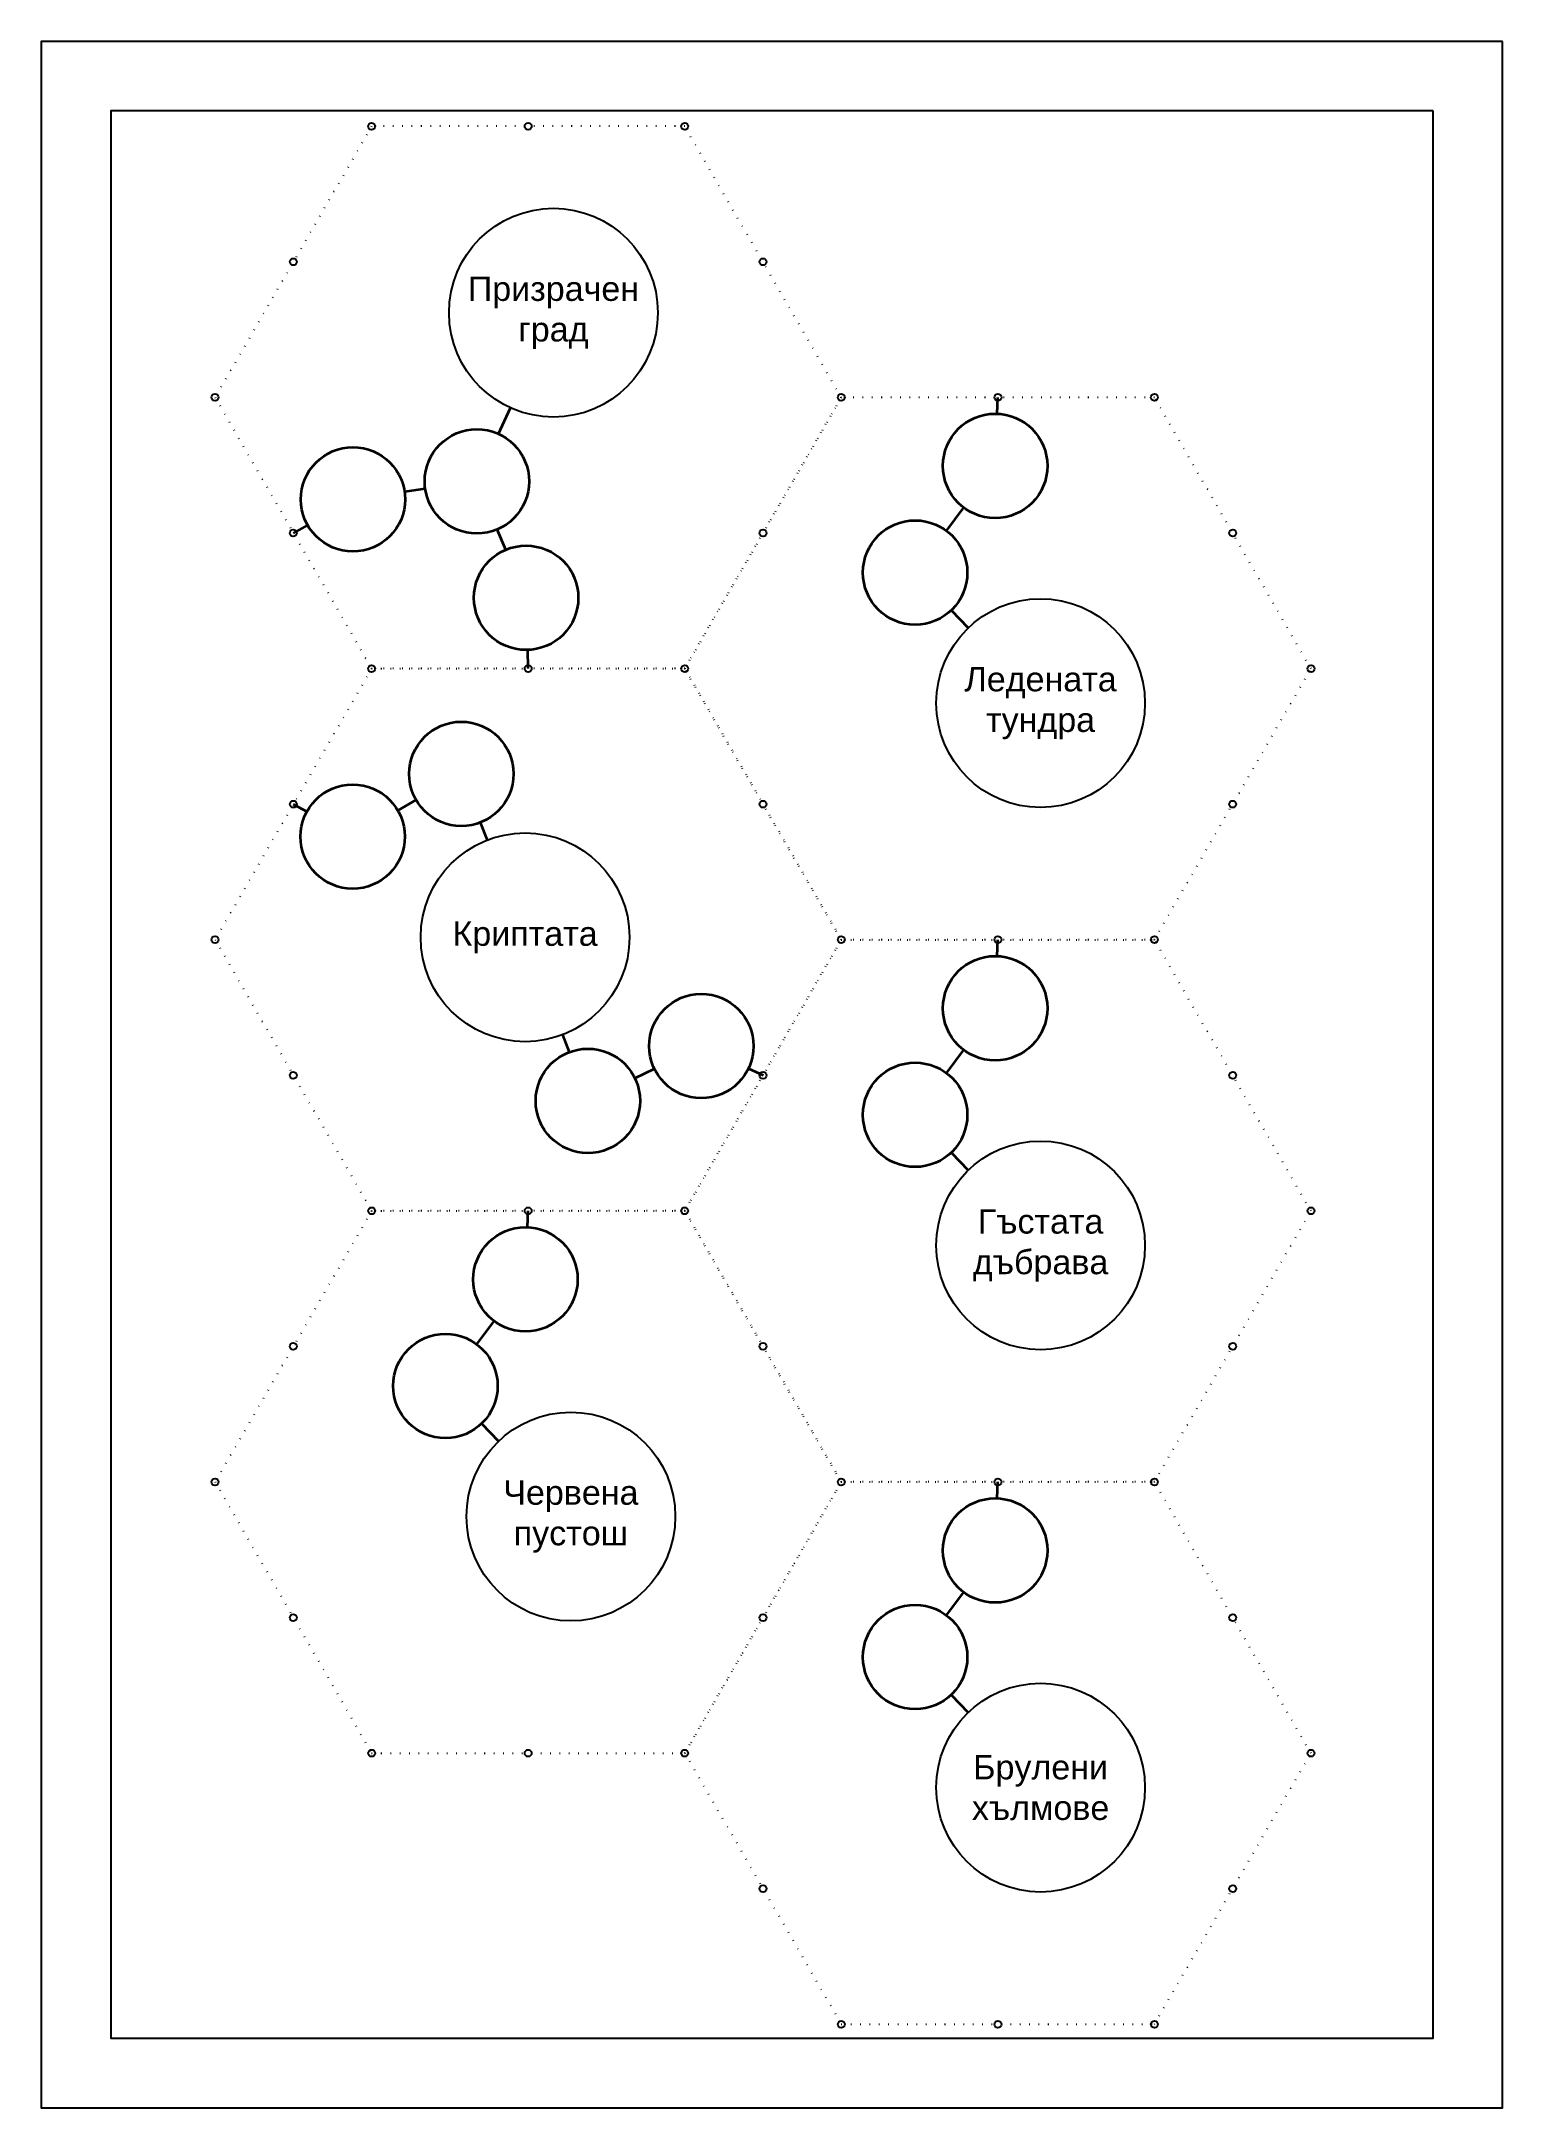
# Model space of a CAD drawing. Header units: feet. Extents: x 2991 to 5869, y -107 to 824.
# Drawn here: x 4819 to 5029, y 190.3 to 487.3 of the extents above; entities that cross this region are included whole.
import ezdxf

# ---------------------------------------------------------------- set-up
doc = ezdxf.new("R2010")
doc.units = ezdxf.units.FT
doc.header["$MEASUREMENT"] = 0
doc.linetypes.add('DOT', pattern=[0.25, 0, -0.25])
doc.layers.add('circle', color=7, linetype='Continuous', lineweight=35)
doc.layers.add('line', color=1, linetype='Continuous', lineweight=35)
for name, color, linetype in [('hex', 7, 'DOT'), ('hex_circle', 7, 'Continuous'), ('quest_circle', 6, 'Continuous')]:
    doc.layers.add(name, color=color, linetype=linetype)
doc.layers.add('not print', color=3, linetype='Continuous', plot=False)
doc.styles.get("Standard").update_dxf_attribs({"font": 'arial.ttf', "height": 3})

msp = doc.modelspace()

# ---------------------------------------------------------------- texts
at = {"layer": 'quest_circle', "char_height": 3.5, "width": 18.4341, "attachment_point": 5}
for s, insert in [('Призрачен град', (4892.57, 448.29)), ('Ледената тундра', (4962.58, 392.17)), ('Криптата', (4888.5, 358.51)), ('Гъстата дъбрава', (4962.58, 314.23)), ('Червена пустош', (4895.08, 275.26)), ('Брулени хълмове', (4962.58, 236.29))]:
    msp.add_mtext(s, dxfattribs=dict(at, insert=insert))

# ---------------------------------------------------------------- linework, layer by layer
msp.add_lwpolyline([(5028.98, 487.29), (4818.98, 487.29), (4818.98, 190.29), (5028.98, 190.29)], close=True)
at = {"layer": 'circle'}
for centre in [(4956.05, 426.27), (4881.57, 424.04), (4863.76, 421.46), (4944.55, 410.94), (4888.65, 407.31), (4879.33, 382), (4863.72, 372.99), (4956.05, 348.32), (4913.82, 342.88), (4897.52, 335), (4944.55, 333), (4888.55, 309.35), (4877.05, 294.03), (4956.05, 270.38), (4944.55, 255.06)]:
    msp.add_circle(centre, 7.5, dxfattribs=at)
at = {"layer": 'hex', "ltscale": 5}
for points in [[(4866.44, 475.08), (4843.94, 436.11), (4866.44, 397.14), (4911.44, 397.14), (4933.94, 436.11), (4911.44, 475.08)], [(4933.94, 436.11), (4911.44, 397.14), (4933.94, 358.17), (4978.94, 358.17), (5001.44, 397.14), (4978.94, 436.11)], [(4866.44, 397.14), (4843.94, 358.17), (4866.44, 319.2), (4911.44, 319.2), (4933.94, 358.17), (4911.44, 397.14)], [(4933.94, 358.17), (4911.44, 319.2), (4933.94, 280.23), (4978.94, 280.23), (5001.44, 319.2), (4978.94, 358.17)], [(4866.44, 319.2), (4843.94, 280.23), (4866.44, 241.25), (4911.44, 241.25), (4933.94, 280.23), (4911.44, 319.2)], [(4933.94, 280.23), (4911.44, 241.25), (4933.94, 202.28), (4978.94, 202.28), (5001.44, 241.25), (4978.94, 280.23)]]:
    msp.add_lwpolyline(points, close=True, dxfattribs=at)
at = {"layer": 'hex_circle'}
for centre in [(4866.44, 475.08), (4888.94, 475.08), (4911.44, 475.08), (4855.19, 455.6), (4922.69, 455.6), (4843.94, 436.11), (4933.94, 436.11), (4956.44, 436.11), (4978.94, 436.11), (4855.19, 416.62), (4922.69, 416.62), (4990.19, 416.62), (4866.44, 397.14), (4888.94, 397.14), (4911.44, 397.14), (5001.44, 397.14), (4855.19, 377.65), (4922.69, 377.65), (4990.19, 377.65), (4843.94, 358.17), (4933.94, 358.17), (4956.44, 358.17), (4978.94, 358.17), (4855.19, 338.68), (4922.69, 338.68), (4990.19, 338.68), (4866.44, 319.2), (4888.94, 319.2), (4911.44, 319.2), (5001.44, 319.2), (4855.19, 299.71), (4922.69, 299.71), (4990.19, 299.71), (4843.94, 280.23), (4933.94, 280.23), (4956.44, 280.23), (4978.94, 280.23), (4855.19, 260.74), (4922.69, 260.74), (4990.19, 260.74), (4866.44, 241.25), (4888.94, 241.25), (4911.44, 241.25), (4911.44, 241.25), (4911.44, 241.25), (5001.44, 241.25), (4922.69, 221.77), (4990.19, 221.77), (4933.94, 202.28), (4933.94, 202.28), (4956.44, 202.28), (4978.94, 202.28)]:
    msp.add_circle(centre, 0.5, dxfattribs=at)
at = {"layer": 'line'}
for p, q in [((4884.67, 430.87), (4886.38, 434.63)), ((4956.35, 433.76), (4956.44, 436.11)), ((4874.15, 422.96), (4871.18, 422.54)), ((4949.05, 416.94), (4951.54, 420.27)), ((4857.23, 417.77), (4855.19, 416.62)), ((4885.73, 414.22), (4884.5, 417.13)), ((4949.74, 405.53), (4952.19, 402.99)), ((4888.94, 397.14), (4888.87, 399.81)), ((4855.19, 377.65), (4857.14, 376.59)), ((4870.22, 376.74), (4872.84, 378.25)), ((4882.06, 375.02), (4883.05, 372.48)), ((4956.35, 355.82), (4956.44, 358.17)), ((4893.88, 344.5), (4894.84, 342)), ((4949.05, 339), (4951.54, 342.33)), ((4904.28, 338.26), (4907.07, 339.61)), ((4920.6, 339.67), (4922.69, 338.68)), ((4949.74, 327.59), (4952.19, 325.05)), ((4888.85, 316.85), (4888.94, 319.2)), ((4881.55, 300.03), (4884.04, 303.35)), ((4882.24, 288.62), (4884.69, 286.08)), ((4956.35, 277.88), (4956.44, 280.23)), ((4949.05, 261.06), (4951.54, 264.38)), ((4949.74, 249.65), (4952.19, 247.1))]:
    msp.add_line(p, q, dxfattribs=at)
at = {"layer": 'not print'}
msp.add_lwpolyline([(5018.98, 477.29), (4828.98, 477.29), (4828.98, 200.29), (5018.98, 200.29)], close=True, dxfattribs=at)
at = {"layer": 'quest_circle'}
for centre in [(4892.57, 448.29), (4962.58, 392.17), (4888.5, 358.51), (4962.58, 314.23), (4895.08, 275.26), (4962.58, 236.29)]:
    msp.add_circle(centre, 15, dxfattribs=at)

msp.set_redraw_order([(e.dxf.handle, doc.entitydb.next_handle()) for e in msp.query("TEXT MTEXT ATTDEF DIMENSION ARC_DIMENSION")])  # texts and dimensions are drawn at this point

doc.saveas('drawing.dxf')
